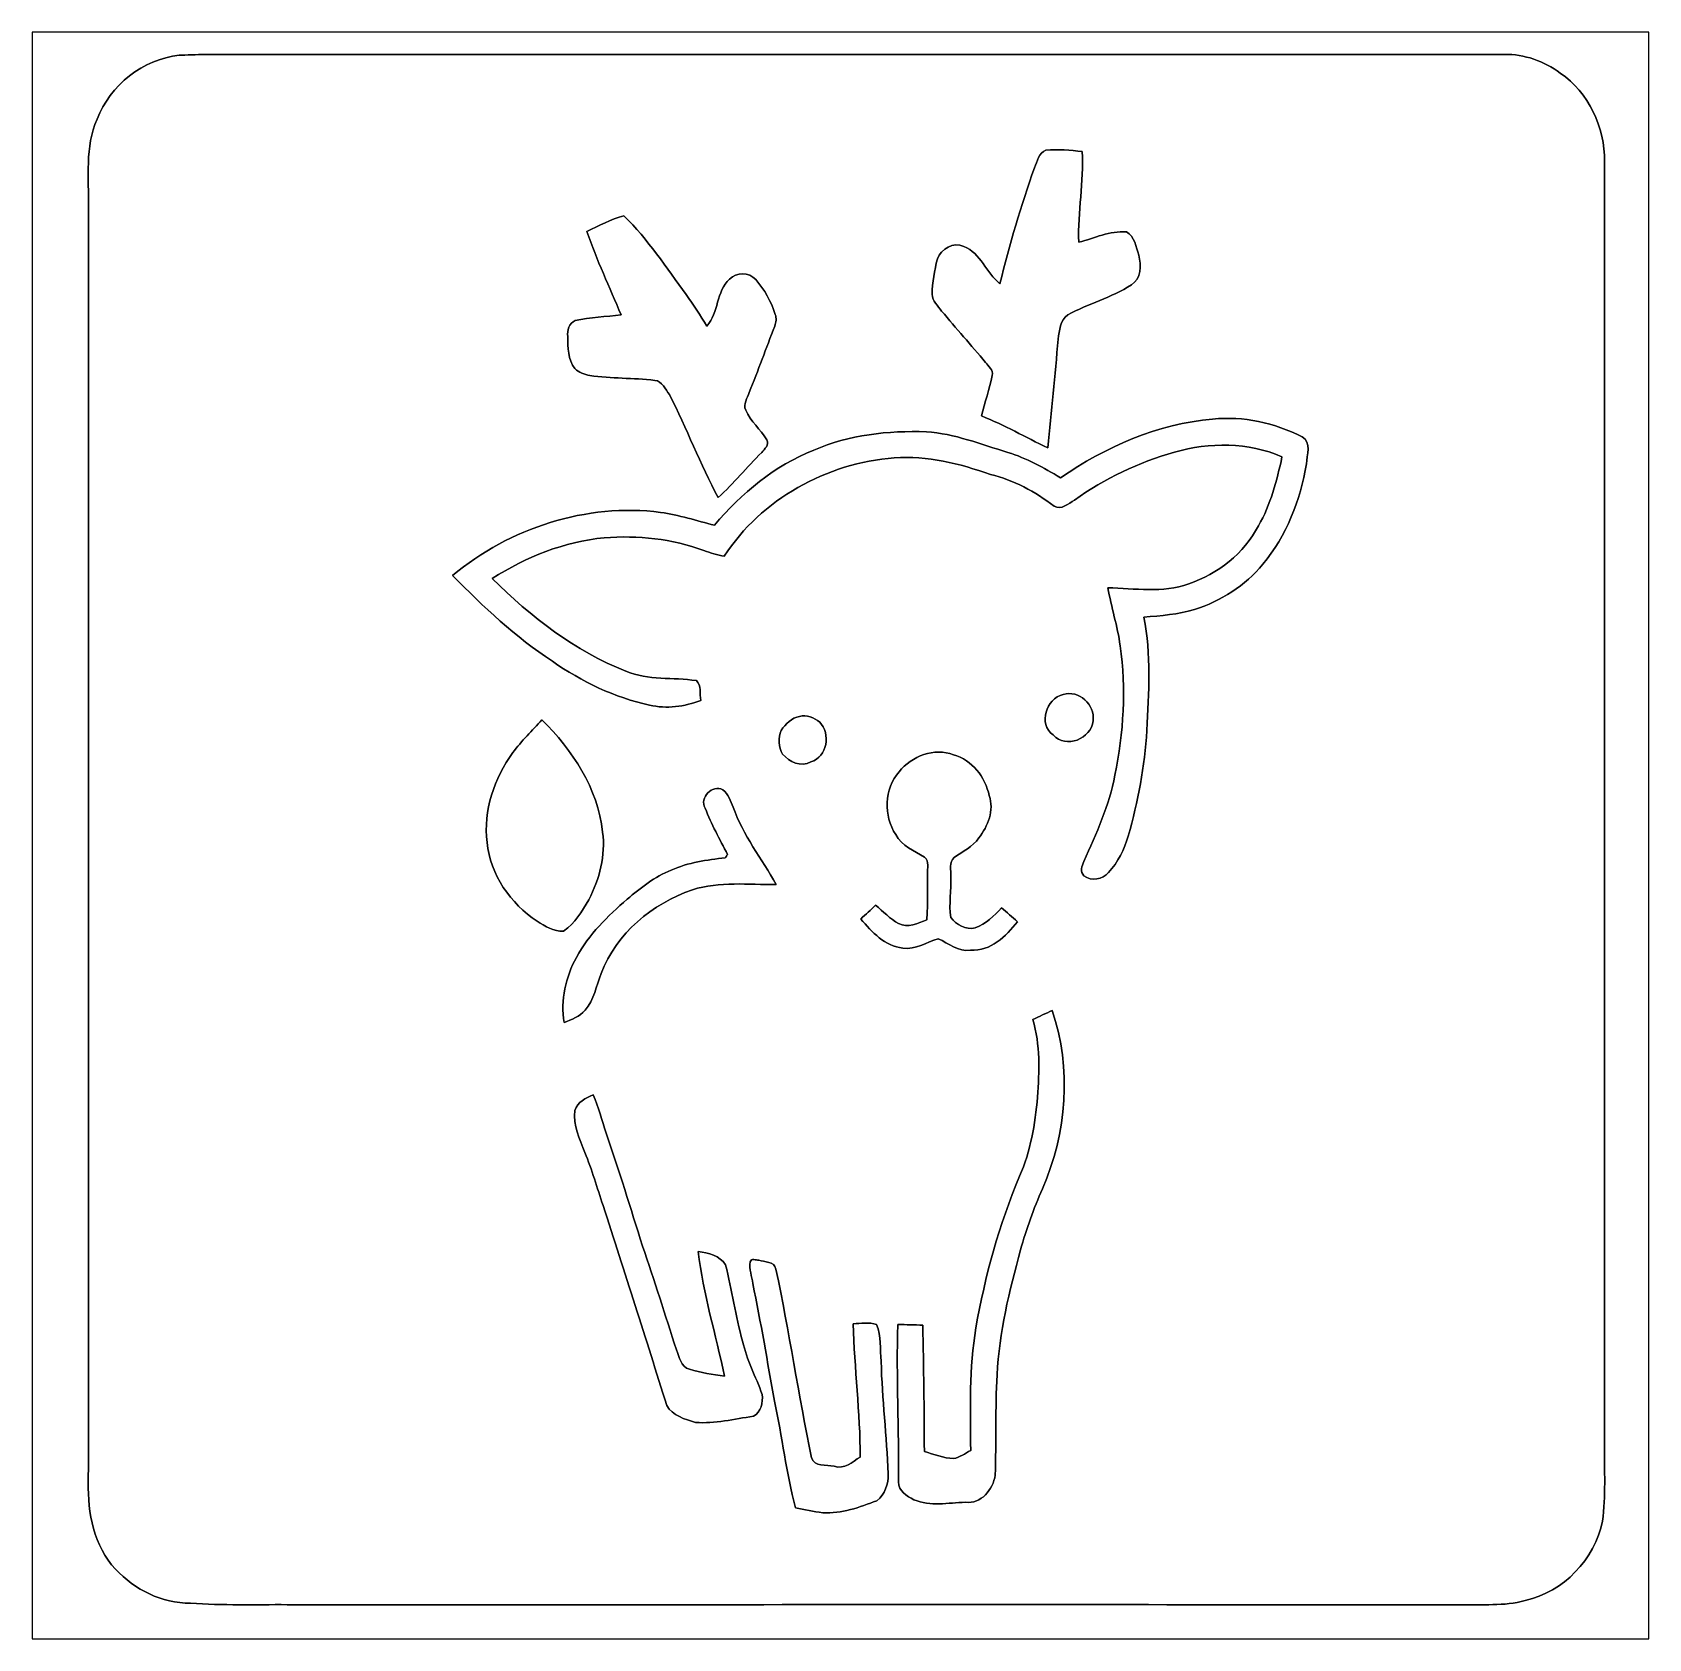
# Model space of a CAD drawing. Header units: centimetres. Extents: x -16.8 to 16.8, y -16.7 to 16.7.
import ezdxf

# ---------------------------------------------------------------- set-up
doc = ezdxf.new("R2010")
doc.units = ezdxf.units.CM
doc.header["$MEASUREMENT"] = 0
doc.layers.add('Layer 1', color=7, linetype='Continuous')

msp = doc.modelspace()

# ---------------------------------------------------------------- linework, layer by layer
at = {"layer": 'Layer 1', "color": 7}
for points, knots in [([(-16.77458, 16.66875), (-16.77458, 16.66875), (16.77458, 16.66875), (16.77458, 16.66875), (16.77458, 16.66875), (16.77458, 16.66875), (16.77458, -16.66875), (16.77458, -16.66875), (16.77458, -16.66875), (16.77458, -16.66875), (-16.77458, -16.66875), (-16.77458, -16.66875), (-16.77458, -16.66875), (-16.77458, -16.66875), (-16.77458, 16.66875), (-16.77458, 16.66875), (-16.77458, 16.66875), (-16.77458, 16.66875), (-16.77458, 16.66875), (-16.77458, 16.66875)], [0, 0, 0, 0, 0.16666667, 0.16666667, 0.16666667, 0.16666667, 0.33333333, 0.33333333, 0.33333333, 0.33333333, 0.5, 0.5, 0.5, 0.5, 0.66666667, 0.66666667, 0.66666667, 0.66666667, 1, 1, 1, 1]), ([(-13.72553, 16.19215), (-14.48047, 16.11277), (-15.15921, 15.57126), (-15.43191, 14.8657), (-15.43191, 14.8657), (-15.68838, 14.29032), (-15.59595, 13.64509), (-15.61148, 13.03514), (-15.61148, 13.03514), (-15.61006, 4.21569), (-15.60901, -4.6041), (-15.61218, -13.42355), (-15.61218, -13.42355), (-15.6277, -14.0589), (-15.49682, -14.74576), (-15.04844, -15.22518), (-15.04844, -15.22518), (-14.65368, -15.6531), (-14.08254, -15.93744), (-13.4941, -15.9325), (-13.4941, -15.9325), (-12.82488, -15.98083), (-12.15319, -15.95896), (-11.48292, -15.96355), (-11.48292, -15.96355), (-3.36903, -15.96461), (4.74486, -15.96002), (12.85875, -15.96566), (12.85875, -15.96566), (13.3096, -15.95473), (13.77421, -15.99953), (14.21412, -15.87571), (14.21412, -15.87571), (15.00681, -15.70073), (15.6531, -15.02269), (15.81432, -14.23), (15.81432, -14.23), (15.89017, -13.70612), (15.8496, -13.17413), (15.85807, -12.64708), (15.85807, -12.64708), (15.85736, -3.76837), (15.8556, 5.10999), (15.85912, 13.9887), (15.85912, 13.9887), (15.86406, 14.69319), (15.53281, 15.42203), (14.93908, 15.82173), (14.93908, 15.82173), (14.60817, 16.07326), (14.19296, 16.21649), (13.77703, 16.21049), (13.77703, 16.21049), (4.78049, 16.21084), (-4.21569, 16.20837), (-13.21188, 16.2119), (-13.21188, 16.2119), (-13.34029, 16.20696), (-13.59711, 16.19709), (-13.72553, 16.19215)], [0, 0, 0, 0, 0.0625, 0.0625, 0.0625, 0.0625, 0.125, 0.125, 0.125, 0.125, 0.1875, 0.1875, 0.1875, 0.1875, 0.25, 0.25, 0.25, 0.25, 0.3125, 0.3125, 0.3125, 0.3125, 0.375, 0.375, 0.375, 0.375, 0.4375, 0.4375, 0.4375, 0.4375, 0.5, 0.5, 0.5, 0.5, 0.5625, 0.5625, 0.5625, 0.5625, 0.625, 0.625, 0.625, 0.625, 0.6875, 0.6875, 0.6875, 0.6875, 0.75, 0.75, 0.75, 0.75, 0.8125, 0.8125, 0.8125, 0.8125, 0.875, 0.875, 0.875, 0.875, 1, 1, 1, 1]), ([(4.26402, 14.22224), (4.51485, 14.24764), (4.7685, 14.22612), (5.01826, 14.19331), (5.01826, 14.19331), (5.05389, 13.56501), (4.91984, 12.9413), (4.94594, 12.31336), (4.94594, 12.31336), (5.27262, 12.39414), (5.58729, 12.55395), (5.93302, 12.5282), (5.93302, 12.5282), (6.10552, 12.43471), (6.13657, 12.21281), (6.19266, 12.0456), (6.19266, 12.0456), (6.23817, 11.83499), (6.24699, 11.55241), (6.03673, 11.42682), (6.03673, 11.42682), (5.62822, 11.15766), (5.14174, 11.04089), (4.71664, 10.80276), (4.71664, 10.80276), (4.55542, 10.69481), (4.54237, 10.47609), (4.51873, 10.30323), (4.51873, 10.30323), (4.45276, 9.55075), (4.37621, 8.79969), (4.30036, 8.04827), (4.30036, 8.04827), (3.84104, 8.26417), (3.40007, 8.51923), (2.92735, 8.70761), (2.92735, 8.70761), (2.99297, 8.99054), (3.09457, 9.26359), (3.1496, 9.54899), (3.1496, 9.54899), (3.18064, 9.66152), (3.06493, 9.73667), (3.01272, 9.81992), (3.01272, 9.81992), (2.70827, 10.17482), (2.4003, 10.52618), (2.09973, 10.8839), (2.09973, 10.8839), (2.02142, 10.98868), (1.91064, 11.09274), (1.90006, 11.23139), (1.90006, 11.23139), (1.90394, 11.48045), (1.95016, 11.72704), (2.01083, 11.96799), (2.01083, 11.96799), (2.0895, 12.16977), (2.34562, 12.33382), (2.5594, 12.22692), (2.5594, 12.22692), (2.91218, 12.08264), (3.02331, 11.67694), (3.308, 11.45117), (3.308, 11.45117), (3.50379, 12.26573), (3.75144, 13.06795), (4.02449, 13.85993), (4.02449, 13.85993), (4.09116, 13.98341), (4.10916, 14.17673), (4.26402, 14.22224)], [0, 0, 0, 0, 0.05263158, 0.05263158, 0.05263158, 0.05263158, 0.10526316, 0.10526316, 0.10526316, 0.10526316, 0.15789474, 0.15789474, 0.15789474, 0.15789474, 0.21052632, 0.21052632, 0.21052632, 0.21052632, 0.26315789, 0.26315789, 0.26315789, 0.26315789, 0.31578947, 0.31578947, 0.31578947, 0.31578947, 0.36842105, 0.36842105, 0.36842105, 0.36842105, 0.42105263, 0.42105263, 0.42105263, 0.42105263, 0.47368421, 0.47368421, 0.47368421, 0.47368421, 0.52631579, 0.52631579, 0.52631579, 0.52631579, 0.57894737, 0.57894737, 0.57894737, 0.57894737, 0.63157895, 0.63157895, 0.63157895, 0.63157895, 0.68421053, 0.68421053, 0.68421053, 0.68421053, 0.73684211, 0.73684211, 0.73684211, 0.73684211, 0.78947368, 0.78947368, 0.78947368, 0.78947368, 0.84210526, 0.84210526, 0.84210526, 0.84210526, 0.89473684, 0.89473684, 0.89473684, 0.89473684, 1, 1, 1, 1]), ([(-5.26486, 12.5349), (-5.01403, 12.6552), (-4.76638, 12.78784), (-4.49545, 12.85875), (-4.49545, 12.85875), (-3.9945, 12.37297), (-3.61633, 11.78348), (-3.20463, 11.22504), (-3.20463, 11.22504), (-3.04976, 11.01549), (-2.90936, 10.79571), (-2.77283, 10.57381), (-2.77283, 10.57381), (-2.52448, 10.85497), (-2.58163, 11.28571), (-2.30576, 11.54818), (-2.30576, 11.54818), (-2.15618, 11.69035), (-1.90041, 11.69388), (-1.76001, 11.54007), (-1.76001, 11.54007), (-1.57762, 11.32946), (-1.43722, 11.08146), (-1.35326, 10.81581), (-1.35326, 10.81581), (-1.32539, 10.73644), (-1.3335, 10.65001), (-1.36454, 10.57275), (-1.36454, 10.57275), (-1.54234, 10.11379), (-1.70744, 9.65024), (-1.89759, 9.19621), (-1.89759, 9.19621), (-1.93075, 9.07874), (-2.026, 8.95209), (-1.96744, 8.82756), (-1.96744, 8.82756), (-1.86302, 8.59543), (-1.66194, 8.42786), (-1.53035, 8.21372), (-1.53035, 8.21372), (-1.4732, 8.09696), (-1.57445, 8.02569), (-1.63548, 7.95055), (-1.63548, 7.95055), (-1.93781, 7.63976), (-2.22285, 7.31202), (-2.53577, 7.01181), (-2.53577, 7.01181), (-2.91606, 7.70467), (-3.18946, 8.45009), (-3.55247, 9.15141), (-3.55247, 9.15141), (-3.63643, 9.26147), (-3.69888, 9.43151), (-3.85586, 9.44527), (-3.85586, 9.44527), (-4.30283, 9.50136), (-4.75686, 9.47879), (-5.20277, 9.54652), (-5.20277, 9.54652), (-5.31566, 9.56663), (-5.43243, 9.60684), (-5.51498, 9.68975), (-5.51498, 9.68975), (-5.6575, 9.87672), (-5.66067, 10.13001), (-5.66244, 10.35332), (-5.66244, 10.35332), (-5.67902, 10.47785), (-5.63245, 10.63696), (-5.50545, 10.68634), (-5.50545, 10.68634), (-5.19289, 10.76219), (-4.86974, 10.76537), (-4.55154, 10.80382), (-4.55154, 10.80382), (-4.79601, 11.37779), (-5.05848, 11.94611), (-5.26486, 12.5349)], [0, 0, 0, 0, 0.04761905, 0.04761905, 0.04761905, 0.04761905, 0.0952381, 0.0952381, 0.0952381, 0.0952381, 0.14285714, 0.14285714, 0.14285714, 0.14285714, 0.19047619, 0.19047619, 0.19047619, 0.19047619, 0.23809524, 0.23809524, 0.23809524, 0.23809524, 0.28571429, 0.28571429, 0.28571429, 0.28571429, 0.33333333, 0.33333333, 0.33333333, 0.33333333, 0.38095238, 0.38095238, 0.38095238, 0.38095238, 0.42857143, 0.42857143, 0.42857143, 0.42857143, 0.47619048, 0.47619048, 0.47619048, 0.47619048, 0.52380952, 0.52380952, 0.52380952, 0.52380952, 0.57142857, 0.57142857, 0.57142857, 0.57142857, 0.61904762, 0.61904762, 0.61904762, 0.61904762, 0.66666667, 0.66666667, 0.66666667, 0.66666667, 0.71428571, 0.71428571, 0.71428571, 0.71428571, 0.76190476, 0.76190476, 0.76190476, 0.76190476, 0.80952381, 0.80952381, 0.80952381, 0.80952381, 0.85714286, 0.85714286, 0.85714286, 0.85714286, 0.9047619, 0.9047619, 0.9047619, 0.9047619, 1, 1, 1, 1]), ([(7.72407, 8.64164), (8.36119, 8.70973), (9.01171, 8.56121), (9.57968, 8.27405), (9.57968, 8.27405), (9.78852, 8.16434), (9.67528, 7.89234), (9.67422, 7.71313), (9.67422, 7.71313), (9.54123, 6.96207), (9.26077, 6.21736), (8.76406, 5.62927), (8.76406, 5.62927), (8.39858, 5.18442), (7.8927, 4.86516), (7.34801, 4.68701), (7.34801, 4.68701), (7.00581, 4.5907), (6.65127, 4.55789), (6.29849, 4.5339), (6.29849, 4.5339), (6.45442, 3.75849), (6.39798, 2.96474), (6.35706, 2.18087), (6.35706, 2.18087), (6.31931, 1.43722), (6.17255, 0.70344), (5.97323, -0.0127), (5.97323, -0.0127), (5.88751, -0.28646), (5.75874, -0.55457), (5.56507, -0.76835), (5.56507, -0.76835), (5.44512, -0.91193), (5.20171, -0.95956), (5.05389, -0.83679), (5.05389, -0.83679), (4.96499, -0.756), (5.01332, -0.63147), (5.05178, -0.53869), (5.05178, -0.53869), (5.30825, 0.04163), (5.58024, 0.62442), (5.69736, 1.25201), (5.69736, 1.25201), (5.87587, 2.13254), (5.93302, 3.04377), (5.80531, 3.93524), (5.80531, 3.93524), (5.75098, 4.34411), (5.61904, 4.7371), (5.54884, 5.14315), (5.54884, 5.14315), (6.10835, 5.12798), (6.6862, 5.02673), (7.22665, 5.22534), (7.22665, 5.22534), (7.83731, 5.42361), (8.37212, 5.85682), (8.67516, 6.42514), (8.67516, 6.42514), (8.92598, 6.86717), (9.05933, 7.36282), (9.1634, 7.85707), (9.1634, 7.85707), (8.46279, 8.16927), (7.65951, 8.15728), (6.93032, 7.95726), (6.93032, 7.95726), (6.1909, 7.73889), (5.48217, 7.41151), (4.85422, 6.96172), (4.85422, 6.96172), (4.73675, 6.89257), (4.58329, 6.74441), (4.43653, 6.83719), (4.43653, 6.83719), (4.0386, 7.13105), (3.59974, 7.38152), (3.11291, 7.49124), (3.11291, 7.49124), (2.47333, 7.71948), (1.80234, 7.88846), (1.11725, 7.83802), (1.11725, 7.83802), (-0.28293, 7.73077), (-1.64641, 6.98641), (-2.41159, 5.79543), (-2.41159, 5.79543), (-2.55693, 5.82083), (-2.69769, 5.86352), (-2.83563, 5.91503), (-2.83563, 5.91503), (-3.4925, 6.16056), (-4.20582, 6.23288), (-4.90255, 6.1782), (-4.90255, 6.1782), (-5.7344, 6.10094), (-6.52709, 5.77744), (-7.22912, 5.33471), (-7.22912, 5.33471), (-6.43008, 4.53637), (-5.51109, 3.82764), (-4.45382, 3.40924), (-4.45382, 3.40924), (-3.99098, 3.21381), (-3.47698, 3.28718), (-2.99085, 3.21451), (-2.99085, 3.21451), (-2.88537, 3.11326), (-2.927, 2.93899), (-2.89878, 2.80353), (-2.89878, 2.80353), (-3.23638, 2.67582), (-3.60927, 2.6222), (-3.96416, 2.70651), (-3.96416, 2.70651), (-4.69053, 2.86209), (-5.37245, 3.19264), (-5.97958, 3.61633), (-5.97958, 3.61633), (-6.7437, 4.11868), (-7.41398, 4.74698), (-8.05251, 5.39785), (-8.05251, 5.39785), (-6.86223, 6.38069), (-5.27544, 6.90386), (-3.73309, 6.70631), (-3.73309, 6.70631), (-3.3528, 6.65374), (-2.98838, 6.53168), (-2.61655, 6.43996), (-2.61655, 6.43996), (-2.06022, 7.10671), (-1.3649, 7.67433), (-0.55351, 7.99782), (-0.55351, 7.99782), (0.17815, 8.31779), (0.99095, 8.40422), (1.78223, 8.37741), (1.78223, 8.37741), (2.36926, 8.3439), (2.91536, 8.11248), (3.47416, 7.95161), (3.47416, 7.95161), (3.86221, 7.83237), (4.21711, 7.63129), (4.5653, 7.42597), (4.5653, 7.42597), (5.50721, 8.05956), (6.58107, 8.54745), (7.72407, 8.64164)], [0, 0, 0, 0, 0.02564103, 0.02564103, 0.02564103, 0.02564103, 0.05128205, 0.05128205, 0.05128205, 0.05128205, 0.07692308, 0.07692308, 0.07692308, 0.07692308, 0.1025641, 0.1025641, 0.1025641, 0.1025641, 0.12820513, 0.12820513, 0.12820513, 0.12820513, 0.15384615, 0.15384615, 0.15384615, 0.15384615, 0.17948718, 0.17948718, 0.17948718, 0.17948718, 0.20512821, 0.20512821, 0.20512821, 0.20512821, 0.23076923, 0.23076923, 0.23076923, 0.23076923, 0.25641026, 0.25641026, 0.25641026, 0.25641026, 0.28205128, 0.28205128, 0.28205128, 0.28205128, 0.30769231, 0.30769231, 0.30769231, 0.30769231, 0.33333333, 0.33333333, 0.33333333, 0.33333333, 0.35897436, 0.35897436, 0.35897436, 0.35897436, 0.38461538, 0.38461538, 0.38461538, 0.38461538, 0.41025641, 0.41025641, 0.41025641, 0.41025641, 0.43589744, 0.43589744, 0.43589744, 0.43589744, 0.46153846, 0.46153846, 0.46153846, 0.46153846, 0.48717949, 0.48717949, 0.48717949, 0.48717949, 0.51282051, 0.51282051, 0.51282051, 0.51282051, 0.53846154, 0.53846154, 0.53846154, 0.53846154, 0.56410256, 0.56410256, 0.56410256, 0.56410256, 0.58974359, 0.58974359, 0.58974359, 0.58974359, 0.61538462, 0.61538462, 0.61538462, 0.61538462, 0.64102564, 0.64102564, 0.64102564, 0.64102564, 0.66666667, 0.66666667, 0.66666667, 0.66666667, 0.69230769, 0.69230769, 0.69230769, 0.69230769, 0.71794872, 0.71794872, 0.71794872, 0.71794872, 0.74358974, 0.74358974, 0.74358974, 0.74358974, 0.76923077, 0.76923077, 0.76923077, 0.76923077, 0.79487179, 0.79487179, 0.79487179, 0.79487179, 0.82051282, 0.82051282, 0.82051282, 0.82051282, 0.84615385, 0.84615385, 0.84615385, 0.84615385, 0.87179487, 0.87179487, 0.87179487, 0.87179487, 0.8974359, 0.8974359, 0.8974359, 0.8974359, 0.92307692, 0.92307692, 0.92307692, 0.92307692, 0.94871795, 0.94871795, 0.94871795, 0.94871795, 1, 1, 1, 1]), ([(4.61962, 2.92841), (4.94383, 3.02648), (5.29237, 2.71357), (5.24122, 2.3809), (5.24122, 2.3809), (5.21229, 2.00695), (4.67148, 1.78858), (4.41572, 2.08703), (4.41572, 2.08703), (4.09363, 2.31528), (4.27143, 2.83633), (4.61962, 2.92841)], [0, 0, 0, 0, 0.25, 0.25, 0.25, 0.25, 0.5, 0.5, 0.5, 0.5, 1, 1, 1, 1]), ([(-6.79944, 1.71979), (-6.62058, 1.96568), (-6.39798, 2.17452), (-6.19831, 2.40312), (-6.19831, 2.40312), (-5.56824, 1.77165), (-5.02955, 0.98178), (-4.93959, 0.07232), (-4.93959, 0.07232), (-4.86974, -0.41381), (-5.00063, -0.90558), (-5.22676, -1.33421), (-5.22676, -1.33421), (-5.37351, -1.5688), (-5.50898, -1.82739), (-5.74781, -1.98226), (-5.74781, -1.98226), (-5.95313, -2.00096), (-6.13198, -1.88348), (-6.29461, -1.77729), (-6.29461, -1.77729), (-6.85341, -1.41464), (-7.26687, -0.81386), (-7.33707, -0.14323), (-7.33707, -0.14323), (-7.41504, 0.51753), (-7.18749, 1.18921), (-6.79944, 1.71979)], [0, 0, 0, 0, 0.125, 0.125, 0.125, 0.125, 0.25, 0.25, 0.25, 0.25, 0.375, 0.375, 0.375, 0.375, 0.5, 0.5, 0.5, 0.5, 0.625, 0.625, 0.625, 0.625, 0.75, 0.75, 0.75, 0.75, 1, 1, 1, 1]), ([(-0.84914, 2.47015), (-0.6985, 2.51989), (-0.5521, 2.43593), (-0.43215, 2.35479), (-0.43215, 2.35479), (-0.19897, 2.11455), (-0.27199, 1.63089), (-0.61313, 1.52894), (-0.61313, 1.52894), (-0.82338, 1.41429), (-1.06186, 1.52329), (-1.20156, 1.68945), (-1.20156, 1.68945), (-1.27953, 1.83656), (-1.30493, 2.02883), (-1.22943, 2.18158), (-1.22943, 2.18158), (-1.14194, 2.31493), (-1.01388, 2.4444), (-0.84914, 2.47015)], [0, 0, 0, 0, 0.16666667, 0.16666667, 0.16666667, 0.16666667, 0.33333333, 0.33333333, 0.33333333, 0.33333333, 0.5, 0.5, 0.5, 0.5, 0.66666667, 0.66666667, 0.66666667, 0.66666667, 1, 1, 1, 1]), ([(1.21603, 1.32397), (1.47638, 1.64853), (1.9431, 1.82845), (2.34527, 1.67393), (2.34527, 1.67393), (2.73226, 1.56739), (3.00814, 1.2132), (3.08575, 0.82938), (3.08575, 0.82938), (3.19687, 0.51999), (3.05717, 0.19614), (2.87232, -0.05115), (2.87232, -0.05115), (2.74496, -0.23671), (2.534, -0.32703), (2.36008, -0.45932), (2.36008, -0.45932), (2.2419, -0.55139), (2.29976, -0.72672), (2.28741, -0.8509), (2.28741, -0.8509), (2.30223, -1.13383), (2.24472, -1.41993), (2.28882, -1.70074), (2.28882, -1.70074), (2.40524, -1.84926), (2.60174, -1.96885), (2.79823, -1.91664), (2.79823, -1.91664), (3.02048, -1.83727), (3.18699, -1.66617), (3.34398, -1.49825), (3.34398, -1.49825), (3.45369, -1.59526), (3.5627, -1.69298), (3.67383, -1.78929), (3.67383, -1.78929), (3.43253, -2.09268), (3.12103, -2.4063), (2.69769, -2.37984), (2.69769, -2.37984), (2.44016, -2.42464), (2.24649, -2.23203), (2.02812, -2.14489), (2.02812, -2.14489), (1.7847, -2.21051), (1.55998, -2.3816), (1.29399, -2.33504), (1.29399, -2.33504), (0.92181, -2.30258), (0.65476, -1.99813), (0.42157, -1.73426), (0.42157, -1.73426), (0.52388, -1.6383), (0.62653, -1.54305), (0.72919, -1.44745), (0.72919, -1.44745), (0.88618, -1.57551), (1.02552, -1.73179), (1.20544, -1.82951), (1.20544, -1.82951), (1.39735, -1.92581), (1.60937, -1.82174), (1.79035, -1.74837), (1.79035, -1.74837), (1.81539, -1.37089), (1.80128, -0.99307), (1.8101, -0.6156), (1.8101, -0.6156), (1.81046, -0.55527), (1.80093, -0.48472), (1.74484, -0.45014), (1.74484, -0.45014), (1.53282, -0.31256), (1.27141, -0.21943), (1.14759, 0.01799), (1.14759, 0.01799), (0.88794, 0.40746), (0.9084, 0.96696), (1.21603, 1.32397)], [0, 0, 0, 0, 0.04761905, 0.04761905, 0.04761905, 0.04761905, 0.0952381, 0.0952381, 0.0952381, 0.0952381, 0.14285714, 0.14285714, 0.14285714, 0.14285714, 0.19047619, 0.19047619, 0.19047619, 0.19047619, 0.23809524, 0.23809524, 0.23809524, 0.23809524, 0.28571429, 0.28571429, 0.28571429, 0.28571429, 0.33333333, 0.33333333, 0.33333333, 0.33333333, 0.38095238, 0.38095238, 0.38095238, 0.38095238, 0.42857143, 0.42857143, 0.42857143, 0.42857143, 0.47619048, 0.47619048, 0.47619048, 0.47619048, 0.52380952, 0.52380952, 0.52380952, 0.52380952, 0.57142857, 0.57142857, 0.57142857, 0.57142857, 0.61904762, 0.61904762, 0.61904762, 0.61904762, 0.66666667, 0.66666667, 0.66666667, 0.66666667, 0.71428571, 0.71428571, 0.71428571, 0.71428571, 0.76190476, 0.76190476, 0.76190476, 0.76190476, 0.80952381, 0.80952381, 0.80952381, 0.80952381, 0.85714286, 0.85714286, 0.85714286, 0.85714286, 0.9047619, 0.9047619, 0.9047619, 0.9047619, 1, 1, 1, 1]), ([(-2.80705, 0.56868), (-2.93793, 0.78564), (-2.65571, 1.06998), (-2.43946, 0.94791), (-2.43946, 0.94791), (-2.32339, 0.8636), (-2.28247, 0.71649), (-2.22709, 0.59055), (-2.22709, 0.59055), (-2.0193, 0.00917), (-1.64042, -0.48683), (-1.33244, -1.01565), (-1.33244, -1.01565), (-1.91417, -1.02517), (-2.50825, -0.94615), (-3.07411, -1.12677), (-3.07411, -1.12677), (-3.90631, -1.41217), (-4.65526, -2.02671), (-4.9657, -2.86703), (-4.9657, -2.86703), (-5.07224, -3.11961), (-5.11104, -3.41348), (-5.3019, -3.62338), (-5.3019, -3.62338), (-5.41232, -3.75885), (-5.58236, -3.81917), (-5.73828, -3.88373), (-5.73828, -3.88373), (-5.80849, -3.41736), (-5.71006, -2.93829), (-5.48005, -2.52906), (-5.48005, -2.52906), (-5.2264, -2.05176), (-4.83023, -1.67393), (-4.42736, -1.32292), (-4.42736, -1.32292), (-4.14796, -1.08726), (-3.85621, -0.85337), (-3.51296, -0.7179), (-3.51296, -0.7179), (-3.15913, -0.56198), (-2.77213, -0.50553), (-2.39078, -0.4639), (-2.39078, -0.4639), (-2.37984, -0.44662), (-2.35832, -0.41204), (-2.34774, -0.39476), (-2.34774, -0.39476), (-2.49767, -0.07267), (-2.69311, 0.23107), (-2.80705, 0.56868)], [0, 0, 0, 0, 0.07142857, 0.07142857, 0.07142857, 0.07142857, 0.14285714, 0.14285714, 0.14285714, 0.14285714, 0.21428571, 0.21428571, 0.21428571, 0.21428571, 0.28571429, 0.28571429, 0.28571429, 0.28571429, 0.35714286, 0.35714286, 0.35714286, 0.35714286, 0.42857143, 0.42857143, 0.42857143, 0.42857143, 0.5, 0.5, 0.5, 0.5, 0.57142857, 0.57142857, 0.57142857, 0.57142857, 0.64285714, 0.64285714, 0.64285714, 0.64285714, 0.71428571, 0.71428571, 0.71428571, 0.71428571, 0.78571429, 0.78571429, 0.78571429, 0.78571429, 0.85714286, 0.85714286, 0.85714286, 0.85714286, 1, 1, 1, 1]), ([(3.99344, -3.82023), (4.12609, -3.75567), (4.25979, -3.69288), (4.39491, -3.63326), (4.39491, -3.63326), (4.80624, -4.83094), (4.69582, -6.17784), (4.19135, -7.33107), (4.19135, -7.33107), (4.01073, -7.74382), (3.85727, -8.16786), (3.73627, -8.60178), (3.73627, -8.60178), (3.50485, -9.45056), (3.29142, -10.31311), (3.25085, -11.19576), (3.25085, -11.19576), (3.21028, -11.88896), (3.23638, -12.58429), (3.21098, -13.2782), (3.21098, -13.2782), (3.16759, -13.57454), (2.91888, -13.87651), (2.59115, -13.83736), (2.59115, -13.83736), (2.23555, -13.849), (1.86514, -13.92873), (1.52435, -13.7855), (1.52435, -13.7855), (1.3776, -13.71106), (1.2005, -13.60523), (1.20474, -13.41684), (1.20474, -13.41684), (1.21461, -12.32782), (1.15605, -11.23879), (1.18992, -10.14977), (1.18992, -10.14977), (1.36208, -10.15189), (1.53564, -10.15506), (1.7085, -10.16388), (1.7085, -10.16388), (1.72614, -11.03771), (1.73673, -11.91189), (1.74061, -12.78608), (1.74061, -12.78608), (1.93957, -12.84323), (2.13678, -12.92154), (2.34632, -12.93213), (2.34632, -12.93213), (2.47721, -12.90884), (2.58692, -12.82277), (2.70263, -12.76138), (2.70263, -12.76138), (2.69593, -11.91295), (2.66771, -11.05782), (2.81058, -10.2175), (2.81058, -10.2175), (2.99755, -9.13977), (3.2953, -8.07896), (3.71757, -7.06931), (3.71757, -7.06931), (3.94335, -6.55214), (4.04107, -5.98911), (4.09081, -5.43031), (4.09081, -5.43031), (4.12856, -4.89268), (4.14726, -4.34234), (3.99344, -3.82023)], [0, 0, 0, 0, 0.05555556, 0.05555556, 0.05555556, 0.05555556, 0.11111111, 0.11111111, 0.11111111, 0.11111111, 0.16666667, 0.16666667, 0.16666667, 0.16666667, 0.22222222, 0.22222222, 0.22222222, 0.22222222, 0.27777778, 0.27777778, 0.27777778, 0.27777778, 0.33333333, 0.33333333, 0.33333333, 0.33333333, 0.38888889, 0.38888889, 0.38888889, 0.38888889, 0.44444444, 0.44444444, 0.44444444, 0.44444444, 0.5, 0.5, 0.5, 0.5, 0.55555556, 0.55555556, 0.55555556, 0.55555556, 0.61111111, 0.61111111, 0.61111111, 0.61111111, 0.66666667, 0.66666667, 0.66666667, 0.66666667, 0.72222222, 0.72222222, 0.72222222, 0.72222222, 0.77777778, 0.77777778, 0.77777778, 0.77777778, 0.83333333, 0.83333333, 0.83333333, 0.83333333, 0.88888889, 0.88888889, 0.88888889, 0.88888889, 1, 1, 1, 1]), ([(-5.51321, -5.70477), (-5.45853, -5.53544), (-5.29026, -5.44371), (-5.13468, -5.38409), (-5.13468, -5.38409), (-5.01685, -5.63739), (-4.95335, -5.91079), (-4.86481, -6.17502), (-4.86481, -6.17502), (-4.59599, -6.95078), (-4.35857, -7.73712), (-4.10951, -8.51958), (-4.10951, -8.51958), (-3.86151, -9.2329), (-3.64031, -9.95539), (-3.40713, -10.67364), (-3.40713, -10.67364), (-3.34574, -10.81546), (-3.31717, -11.03418), (-3.13655, -11.07511), (-3.13655, -11.07511), (-2.89913, -11.14496), (-2.65359, -11.19152), (-2.40736, -11.21833), (-2.40736, -11.21833), (-2.58833, -10.35756), (-2.85115, -9.51265), (-2.95099, -8.63565), (-2.95099, -8.63565), (-2.74602, -8.65717), (-2.50261, -8.72314), (-2.38584, -8.90764), (-2.38584, -8.90764), (-2.25425, -9.43363), (-2.17699, -9.97268), (-2.03235, -10.4962), (-2.03235, -10.4962), (-1.94769, -10.88143), (-1.75754, -11.23103), (-1.62489, -11.59969), (-1.62489, -11.59969), (-1.60373, -11.7602), (-1.65065, -11.97187), (-1.80763, -12.05018), (-1.80763, -12.05018), (-2.20521, -12.11474), (-2.60703, -12.20611), (-3.01202, -12.18283), (-3.01202, -12.18283), (-3.22474, -12.11651), (-3.48933, -12.0396), (-3.60433, -11.83005), (-3.60433, -11.83005), (-4.03966, -10.44399), (-4.48839, -9.06216), (-4.9276, -7.6775), (-4.9276, -7.6775), (-5.05425, -7.31061), (-5.15726, -6.93561), (-5.30684, -6.57754), (-5.30684, -6.57754), (-5.41831, -6.29885), (-5.55696, -6.01592), (-5.51321, -5.70477)], [0, 0, 0, 0, 0.05882353, 0.05882353, 0.05882353, 0.05882353, 0.11764706, 0.11764706, 0.11764706, 0.11764706, 0.17647059, 0.17647059, 0.17647059, 0.17647059, 0.23529412, 0.23529412, 0.23529412, 0.23529412, 0.29411765, 0.29411765, 0.29411765, 0.29411765, 0.35294118, 0.35294118, 0.35294118, 0.35294118, 0.41176471, 0.41176471, 0.41176471, 0.41176471, 0.47058824, 0.47058824, 0.47058824, 0.47058824, 0.52941176, 0.52941176, 0.52941176, 0.52941176, 0.58823529, 0.58823529, 0.58823529, 0.58823529, 0.64705882, 0.64705882, 0.64705882, 0.64705882, 0.70588235, 0.70588235, 0.70588235, 0.70588235, 0.76470588, 0.76470588, 0.76470588, 0.76470588, 0.82352941, 0.82352941, 0.82352941, 0.82352941, 0.88235294, 0.88235294, 0.88235294, 0.88235294, 1, 1, 1, 1]), ([(-1.8736, -8.85014), (-1.8542, -8.76723), (-1.75472, -8.81345), (-1.69545, -8.81451), (-1.69545, -8.81451), (-1.57868, -8.85049), (-1.3716, -8.83744), (-1.34091, -8.99795), (-1.34091, -8.99795), (-1.06186, -10.29723), (-0.87383, -11.61556), (-0.59866, -12.91555), (-0.59866, -12.91555), (-0.54469, -13.10781), (-0.29104, -13.05736), (-0.13476, -13.08911), (-0.13476, -13.08911), (0.0829, -13.1632), (0.24553, -13.00304), (0.41134, -12.89861), (0.41134, -12.89861), (0.4064, -11.97539), (0.28998, -11.05782), (0.26176, -10.13566), (0.26176, -10.13566), (0.42298, -10.12402), (0.59231, -10.09721), (0.7493, -10.15012), (0.7493, -10.15012), (0.84843, -10.38754), (0.81562, -10.65953), (0.84384, -10.91248), (0.84384, -10.91248), (0.86325, -11.69353), (0.9585, -12.47034), (0.99025, -13.25104), (0.99025, -13.25104), (0.99695, -13.45812), (0.9204, -13.67508), (0.7553, -13.80596), (0.7553, -13.80596), (0.39546, -13.93825), (0.02293, -14.08254), (-0.36901, -14.05467), (-0.36901, -14.05467), (-0.56021, -14.03562), (-0.74789, -13.99187), (-0.93592, -13.95412), (-0.93592, -13.95412), (-1.12148, -13.22564), (-1.21638, -12.47846), (-1.36772, -11.74256), (-1.36772, -11.74256), (-1.51765, -10.92694), (-1.65206, -10.10849), (-1.82104, -9.2964), (-1.82104, -9.2964), (-1.83762, -9.14823), (-1.90112, -8.99971), (-1.8736, -8.85014)], [0, 0, 0, 0, 0.0625, 0.0625, 0.0625, 0.0625, 0.125, 0.125, 0.125, 0.125, 0.1875, 0.1875, 0.1875, 0.1875, 0.25, 0.25, 0.25, 0.25, 0.3125, 0.3125, 0.3125, 0.3125, 0.375, 0.375, 0.375, 0.375, 0.4375, 0.4375, 0.4375, 0.4375, 0.5, 0.5, 0.5, 0.5, 0.5625, 0.5625, 0.5625, 0.5625, 0.625, 0.625, 0.625, 0.625, 0.6875, 0.6875, 0.6875, 0.6875, 0.75, 0.75, 0.75, 0.75, 0.8125, 0.8125, 0.8125, 0.8125, 0.875, 0.875, 0.875, 0.875, 1, 1, 1, 1])]:
    msp.add_open_spline(points, degree=3, knots=knots, dxfattribs=at)
at = {"layer": 'Layer 1', "color": 8}
for points, knots in [([(-13.72553, 16.19215), (-13.59711, 16.19709), (-13.34029, 16.20696), (-13.21188, 16.2119), (-13.21188, 16.2119), (-4.21569, 16.20837), (4.78049, 16.21084), (13.77703, 16.21049), (13.77703, 16.21049), (14.19296, 16.21649), (14.60817, 16.07326), (14.93908, 15.82173), (14.93908, 15.82173), (15.53281, 15.42203), (15.86406, 14.69319), (15.85912, 13.9887), (15.85912, 13.9887), (15.8556, 5.10999), (15.85736, -3.76837), (15.85807, -12.64708), (15.85807, -12.64708), (15.8496, -13.17413), (15.89017, -13.70612), (15.81432, -14.23), (15.81432, -14.23), (15.6531, -15.02269), (15.00681, -15.70073), (14.21412, -15.87571), (14.21412, -15.87571), (13.77421, -15.99953), (13.3096, -15.95473), (12.85875, -15.96566), (12.85875, -15.96566), (4.74486, -15.96002), (-3.36903, -15.96461), (-11.48292, -15.96355), (-11.48292, -15.96355), (-12.15319, -15.95896), (-12.82488, -15.98083), (-13.4941, -15.9325), (-13.4941, -15.9325), (-14.08254, -15.93744), (-14.65368, -15.6531), (-15.04844, -15.22518), (-15.04844, -15.22518), (-15.49682, -14.74576), (-15.6277, -14.0589), (-15.61218, -13.42355), (-15.61218, -13.42355), (-15.60901, -4.6041), (-15.61006, 4.21569), (-15.61148, 13.03514), (-15.61148, 13.03514), (-15.59595, 13.64509), (-15.68838, 14.29032), (-15.43191, 14.8657), (-15.43191, 14.8657), (-15.15921, 15.57126), (-14.48047, 16.11277), (-13.72553, 16.19215), (-13.72553, 16.19215), (-13.72553, 16.19215), (-13.72553, 16.19215), (-13.72553, 16.19215)], [0, 0, 0, 0, 0.05882353, 0.05882353, 0.05882353, 0.05882353, 0.11764706, 0.11764706, 0.11764706, 0.11764706, 0.17647059, 0.17647059, 0.17647059, 0.17647059, 0.23529412, 0.23529412, 0.23529412, 0.23529412, 0.29411765, 0.29411765, 0.29411765, 0.29411765, 0.35294118, 0.35294118, 0.35294118, 0.35294118, 0.41176471, 0.41176471, 0.41176471, 0.41176471, 0.47058824, 0.47058824, 0.47058824, 0.47058824, 0.52941176, 0.52941176, 0.52941176, 0.52941176, 0.58823529, 0.58823529, 0.58823529, 0.58823529, 0.64705882, 0.64705882, 0.64705882, 0.64705882, 0.70588235, 0.70588235, 0.70588235, 0.70588235, 0.76470588, 0.76470588, 0.76470588, 0.76470588, 0.82352941, 0.82352941, 0.82352941, 0.82352941, 0.88235294, 0.88235294, 0.88235294, 0.88235294, 1, 1, 1, 1]), ([(4.26402, 14.22224), (4.10916, 14.17673), (4.09116, 13.98341), (4.02449, 13.85993), (4.02449, 13.85993), (3.75144, 13.06795), (3.50379, 12.26573), (3.308, 11.45117), (3.308, 11.45117), (3.02331, 11.67694), (2.91218, 12.08264), (2.5594, 12.22692), (2.5594, 12.22692), (2.34562, 12.33382), (2.0895, 12.16977), (2.01083, 11.96799), (2.01083, 11.96799), (1.95016, 11.72704), (1.90394, 11.48045), (1.90006, 11.23139), (1.90006, 11.23139), (1.91064, 11.09274), (2.02142, 10.98868), (2.09973, 10.8839), (2.09973, 10.8839), (2.4003, 10.52618), (2.70827, 10.17482), (3.01272, 9.81992), (3.01272, 9.81992), (3.06493, 9.73667), (3.18064, 9.66152), (3.1496, 9.54899), (3.1496, 9.54899), (3.09457, 9.26359), (2.99297, 8.99054), (2.92735, 8.70761), (2.92735, 8.70761), (3.40007, 8.51923), (3.84104, 8.26417), (4.30036, 8.04827), (4.30036, 8.04827), (4.37621, 8.79969), (4.45276, 9.55075), (4.51873, 10.30323), (4.51873, 10.30323), (4.54237, 10.47609), (4.55542, 10.69481), (4.71664, 10.80276), (4.71664, 10.80276), (5.14174, 11.04089), (5.62822, 11.15766), (6.03673, 11.42682), (6.03673, 11.42682), (6.24699, 11.55241), (6.23817, 11.83499), (6.19266, 12.0456), (6.19266, 12.0456), (6.13657, 12.21281), (6.10552, 12.43471), (5.93302, 12.5282), (5.93302, 12.5282), (5.58729, 12.55395), (5.27262, 12.39414), (4.94594, 12.31336), (4.94594, 12.31336), (4.91984, 12.9413), (5.05389, 13.56501), (5.01826, 14.19331), (5.01826, 14.19331), (4.7685, 14.22612), (4.51485, 14.24764), (4.26402, 14.22224), (4.26402, 14.22224), (4.26402, 14.22224), (4.26402, 14.22224), (4.26402, 14.22224)], [0, 0, 0, 0, 0.05, 0.05, 0.05, 0.05, 0.1, 0.1, 0.1, 0.1, 0.15, 0.15, 0.15, 0.15, 0.2, 0.2, 0.2, 0.2, 0.25, 0.25, 0.25, 0.25, 0.3, 0.3, 0.3, 0.3, 0.35, 0.35, 0.35, 0.35, 0.4, 0.4, 0.4, 0.4, 0.45, 0.45, 0.45, 0.45, 0.5, 0.5, 0.5, 0.5, 0.55, 0.55, 0.55, 0.55, 0.6, 0.6, 0.6, 0.6, 0.65, 0.65, 0.65, 0.65, 0.7, 0.7, 0.7, 0.7, 0.75, 0.75, 0.75, 0.75, 0.8, 0.8, 0.8, 0.8, 0.85, 0.85, 0.85, 0.85, 0.9, 0.9, 0.9, 0.9, 1, 1, 1, 1]), ([(-5.26486, 12.5349), (-5.05848, 11.94611), (-4.79601, 11.37779), (-4.55154, 10.80382), (-4.55154, 10.80382), (-4.86974, 10.76537), (-5.19289, 10.76219), (-5.50545, 10.68634), (-5.50545, 10.68634), (-5.63245, 10.63696), (-5.67902, 10.47785), (-5.66244, 10.35332), (-5.66244, 10.35332), (-5.66067, 10.13001), (-5.6575, 9.87672), (-5.51498, 9.68975), (-5.51498, 9.68975), (-5.43243, 9.60684), (-5.31566, 9.56663), (-5.20277, 9.54652), (-5.20277, 9.54652), (-4.75686, 9.47879), (-4.30283, 9.50136), (-3.85586, 9.44527), (-3.85586, 9.44527), (-3.69888, 9.43151), (-3.63643, 9.26147), (-3.55247, 9.15141), (-3.55247, 9.15141), (-3.18946, 8.45009), (-2.91606, 7.70467), (-2.53577, 7.01181), (-2.53577, 7.01181), (-2.22285, 7.31202), (-1.93781, 7.63976), (-1.63548, 7.95055), (-1.63548, 7.95055), (-1.57445, 8.02569), (-1.4732, 8.09696), (-1.53035, 8.21372), (-1.53035, 8.21372), (-1.66194, 8.42786), (-1.86302, 8.59543), (-1.96744, 8.82756), (-1.96744, 8.82756), (-2.026, 8.95209), (-1.93075, 9.07874), (-1.89759, 9.19621), (-1.89759, 9.19621), (-1.70744, 9.65024), (-1.54234, 10.11379), (-1.36454, 10.57275), (-1.36454, 10.57275), (-1.3335, 10.65001), (-1.32539, 10.73644), (-1.35326, 10.81581), (-1.35326, 10.81581), (-1.43722, 11.08146), (-1.57762, 11.32946), (-1.76001, 11.54007), (-1.76001, 11.54007), (-1.90041, 11.69388), (-2.15618, 11.69035), (-2.30576, 11.54818), (-2.30576, 11.54818), (-2.58163, 11.28571), (-2.52448, 10.85497), (-2.77283, 10.57381), (-2.77283, 10.57381), (-2.90936, 10.79571), (-3.04976, 11.01549), (-3.20463, 11.22504), (-3.20463, 11.22504), (-3.61633, 11.78348), (-3.9945, 12.37297), (-4.49545, 12.85875), (-4.49545, 12.85875), (-4.76638, 12.78784), (-5.01403, 12.6552), (-5.26486, 12.5349), (-5.26486, 12.5349), (-5.26486, 12.5349), (-5.26486, 12.5349), (-5.26486, 12.5349)], [0, 0, 0, 0, 0.04545455, 0.04545455, 0.04545455, 0.04545455, 0.09090909, 0.09090909, 0.09090909, 0.09090909, 0.13636364, 0.13636364, 0.13636364, 0.13636364, 0.18181818, 0.18181818, 0.18181818, 0.18181818, 0.22727273, 0.22727273, 0.22727273, 0.22727273, 0.27272727, 0.27272727, 0.27272727, 0.27272727, 0.31818182, 0.31818182, 0.31818182, 0.31818182, 0.36363636, 0.36363636, 0.36363636, 0.36363636, 0.40909091, 0.40909091, 0.40909091, 0.40909091, 0.45454545, 0.45454545, 0.45454545, 0.45454545, 0.5, 0.5, 0.5, 0.5, 0.54545455, 0.54545455, 0.54545455, 0.54545455, 0.59090909, 0.59090909, 0.59090909, 0.59090909, 0.63636364, 0.63636364, 0.63636364, 0.63636364, 0.68181818, 0.68181818, 0.68181818, 0.68181818, 0.72727273, 0.72727273, 0.72727273, 0.72727273, 0.77272727, 0.77272727, 0.77272727, 0.77272727, 0.81818182, 0.81818182, 0.81818182, 0.81818182, 0.86363636, 0.86363636, 0.86363636, 0.86363636, 0.90909091, 0.90909091, 0.90909091, 0.90909091, 1, 1, 1, 1]), ([(7.72407, 8.64164), (6.58107, 8.54745), (5.50721, 8.05956), (4.5653, 7.42597), (4.5653, 7.42597), (4.21711, 7.63129), (3.86221, 7.83237), (3.47416, 7.95161), (3.47416, 7.95161), (2.91536, 8.11248), (2.36926, 8.3439), (1.78223, 8.37741), (1.78223, 8.37741), (0.99095, 8.40422), (0.17815, 8.31779), (-0.55351, 7.99782), (-0.55351, 7.99782), (-1.3649, 7.67433), (-2.06022, 7.10671), (-2.61655, 6.43996), (-2.61655, 6.43996), (-2.98838, 6.53168), (-3.3528, 6.65374), (-3.73309, 6.70631), (-3.73309, 6.70631), (-5.27544, 6.90386), (-6.86223, 6.38069), (-8.05251, 5.39785), (-8.05251, 5.39785), (-7.41398, 4.74698), (-6.7437, 4.11868), (-5.97958, 3.61633), (-5.97958, 3.61633), (-5.37245, 3.19264), (-4.69053, 2.86209), (-3.96416, 2.70651), (-3.96416, 2.70651), (-3.60927, 2.6222), (-3.23638, 2.67582), (-2.89878, 2.80353), (-2.89878, 2.80353), (-2.927, 2.93899), (-2.88537, 3.11326), (-2.99085, 3.21451), (-2.99085, 3.21451), (-3.47698, 3.28718), (-3.99098, 3.21381), (-4.45382, 3.40924), (-4.45382, 3.40924), (-5.51109, 3.82764), (-6.43008, 4.53637), (-7.22912, 5.33471), (-7.22912, 5.33471), (-6.52709, 5.77744), (-5.7344, 6.10094), (-4.90255, 6.1782), (-4.90255, 6.1782), (-4.20582, 6.23288), (-3.4925, 6.16056), (-2.83563, 5.91503), (-2.83563, 5.91503), (-2.69769, 5.86352), (-2.55693, 5.82083), (-2.41159, 5.79543), (-2.41159, 5.79543), (-1.64641, 6.98641), (-0.28293, 7.73077), (1.11725, 7.83802), (1.11725, 7.83802), (1.80234, 7.88846), (2.47333, 7.71948), (3.11291, 7.49124), (3.11291, 7.49124), (3.59974, 7.38152), (4.0386, 7.13105), (4.43653, 6.83719), (4.43653, 6.83719), (4.58329, 6.74441), (4.73675, 6.89257), (4.85422, 6.96172), (4.85422, 6.96172), (5.48217, 7.41151), (6.1909, 7.73889), (6.93032, 7.95726), (6.93032, 7.95726), (7.65951, 8.15728), (8.46279, 8.16927), (9.1634, 7.85707), (9.1634, 7.85707), (9.05933, 7.36282), (8.92598, 6.86717), (8.67516, 6.42514), (8.67516, 6.42514), (8.37212, 5.85682), (7.83731, 5.42361), (7.22665, 5.22534), (7.22665, 5.22534), (6.6862, 5.02673), (6.10835, 5.12798), (5.54884, 5.14315), (5.54884, 5.14315), (5.61904, 4.7371), (5.75098, 4.34411), (5.80531, 3.93524), (5.80531, 3.93524), (5.93302, 3.04377), (5.87587, 2.13254), (5.69736, 1.25201), (5.69736, 1.25201), (5.58024, 0.62442), (5.30825, 0.04163), (5.05178, -0.53869), (5.05178, -0.53869), (5.01332, -0.63147), (4.96499, -0.756), (5.05389, -0.83679), (5.05389, -0.83679), (5.20171, -0.95956), (5.44512, -0.91193), (5.56507, -0.76835), (5.56507, -0.76835), (5.75874, -0.55457), (5.88751, -0.28646), (5.97323, -0.0127), (5.97323, -0.0127), (6.17255, 0.70344), (6.31931, 1.43722), (6.35706, 2.18087), (6.35706, 2.18087), (6.39798, 2.96474), (6.45442, 3.75849), (6.29849, 4.5339), (6.29849, 4.5339), (6.65127, 4.55789), (7.00581, 4.5907), (7.34801, 4.68701), (7.34801, 4.68701), (7.8927, 4.86516), (8.39858, 5.18442), (8.76406, 5.62927), (8.76406, 5.62927), (9.26077, 6.21736), (9.54123, 6.96207), (9.67422, 7.71313), (9.67422, 7.71313), (9.67528, 7.89234), (9.78852, 8.16434), (9.57968, 8.27405), (9.57968, 8.27405), (9.01171, 8.56121), (8.36119, 8.70973), (7.72407, 8.64164), (7.72407, 8.64164), (7.72407, 8.64164), (7.72407, 8.64164), (7.72407, 8.64164)], [0, 0, 0, 0, 0.025, 0.025, 0.025, 0.025, 0.05, 0.05, 0.05, 0.05, 0.075, 0.075, 0.075, 0.075, 0.1, 0.1, 0.1, 0.1, 0.125, 0.125, 0.125, 0.125, 0.15, 0.15, 0.15, 0.15, 0.175, 0.175, 0.175, 0.175, 0.2, 0.2, 0.2, 0.2, 0.225, 0.225, 0.225, 0.225, 0.25, 0.25, 0.25, 0.25, 0.275, 0.275, 0.275, 0.275, 0.3, 0.3, 0.3, 0.3, 0.325, 0.325, 0.325, 0.325, 0.35, 0.35, 0.35, 0.35, 0.375, 0.375, 0.375, 0.375, 0.4, 0.4, 0.4, 0.4, 0.425, 0.425, 0.425, 0.425, 0.45, 0.45, 0.45, 0.45, 0.475, 0.475, 0.475, 0.475, 0.5, 0.5, 0.5, 0.5, 0.525, 0.525, 0.525, 0.525, 0.55, 0.55, 0.55, 0.55, 0.575, 0.575, 0.575, 0.575, 0.6, 0.6, 0.6, 0.6, 0.625, 0.625, 0.625, 0.625, 0.65, 0.65, 0.65, 0.65, 0.675, 0.675, 0.675, 0.675, 0.7, 0.7, 0.7, 0.7, 0.725, 0.725, 0.725, 0.725, 0.75, 0.75, 0.75, 0.75, 0.775, 0.775, 0.775, 0.775, 0.8, 0.8, 0.8, 0.8, 0.825, 0.825, 0.825, 0.825, 0.85, 0.85, 0.85, 0.85, 0.875, 0.875, 0.875, 0.875, 0.9, 0.9, 0.9, 0.9, 0.925, 0.925, 0.925, 0.925, 0.95, 0.95, 0.95, 0.95, 1, 1, 1, 1]), ([(4.61962, 2.92841), (4.27143, 2.83633), (4.09363, 2.31528), (4.41572, 2.08703), (4.41572, 2.08703), (4.67148, 1.78858), (5.21229, 2.00695), (5.24122, 2.3809), (5.24122, 2.3809), (5.29237, 2.71357), (4.94383, 3.02648), (4.61962, 2.92841), (4.61962, 2.92841), (4.61962, 2.92841), (4.61962, 2.92841), (4.61962, 2.92841)], [0, 0, 0, 0, 0.2, 0.2, 0.2, 0.2, 0.4, 0.4, 0.4, 0.4, 0.6, 0.6, 0.6, 0.6, 1, 1, 1, 1]), ([(-6.79944, 1.71979), (-7.18749, 1.18921), (-7.41504, 0.51753), (-7.33707, -0.14323), (-7.33707, -0.14323), (-7.26687, -0.81386), (-6.85341, -1.41464), (-6.29461, -1.77729), (-6.29461, -1.77729), (-6.13198, -1.88348), (-5.95313, -2.00096), (-5.74781, -1.98226), (-5.74781, -1.98226), (-5.50898, -1.82739), (-5.37351, -1.5688), (-5.22676, -1.33421), (-5.22676, -1.33421), (-5.00063, -0.90558), (-4.86974, -0.41381), (-4.93959, 0.07232), (-4.93959, 0.07232), (-5.02955, 0.98178), (-5.56824, 1.77165), (-6.19831, 2.40312), (-6.19831, 2.40312), (-6.39798, 2.17452), (-6.62058, 1.96568), (-6.79944, 1.71979), (-6.79944, 1.71979), (-6.79944, 1.71979), (-6.79944, 1.71979), (-6.79944, 1.71979)], [0, 0, 0, 0, 0.11111111, 0.11111111, 0.11111111, 0.11111111, 0.22222222, 0.22222222, 0.22222222, 0.22222222, 0.33333333, 0.33333333, 0.33333333, 0.33333333, 0.44444444, 0.44444444, 0.44444444, 0.44444444, 0.55555556, 0.55555556, 0.55555556, 0.55555556, 0.66666667, 0.66666667, 0.66666667, 0.66666667, 0.77777778, 0.77777778, 0.77777778, 0.77777778, 1, 1, 1, 1]), ([(-0.84914, 2.47015), (-1.01388, 2.4444), (-1.14194, 2.31493), (-1.22943, 2.18158), (-1.22943, 2.18158), (-1.30493, 2.02883), (-1.27953, 1.83656), (-1.20156, 1.68945), (-1.20156, 1.68945), (-1.06186, 1.52329), (-0.82338, 1.41429), (-0.61313, 1.52894), (-0.61313, 1.52894), (-0.27199, 1.63089), (-0.19897, 2.11455), (-0.43215, 2.35479), (-0.43215, 2.35479), (-0.5521, 2.43593), (-0.6985, 2.51989), (-0.84914, 2.47015), (-0.84914, 2.47015), (-0.84914, 2.47015), (-0.84914, 2.47015), (-0.84914, 2.47015)], [0, 0, 0, 0, 0.14285714, 0.14285714, 0.14285714, 0.14285714, 0.28571429, 0.28571429, 0.28571429, 0.28571429, 0.42857143, 0.42857143, 0.42857143, 0.42857143, 0.57142857, 0.57142857, 0.57142857, 0.57142857, 0.71428571, 0.71428571, 0.71428571, 0.71428571, 1, 1, 1, 1]), ([(1.21603, 1.32397), (0.9084, 0.96696), (0.88794, 0.40746), (1.14759, 0.01799), (1.14759, 0.01799), (1.27141, -0.21943), (1.53282, -0.31256), (1.74484, -0.45014), (1.74484, -0.45014), (1.80093, -0.48472), (1.81046, -0.55527), (1.8101, -0.6156), (1.8101, -0.6156), (1.80128, -0.99307), (1.81539, -1.37089), (1.79035, -1.74837), (1.79035, -1.74837), (1.60937, -1.82174), (1.39735, -1.92581), (1.20544, -1.82951), (1.20544, -1.82951), (1.02552, -1.73179), (0.88618, -1.57551), (0.72919, -1.44745), (0.72919, -1.44745), (0.62653, -1.54305), (0.52388, -1.6383), (0.42157, -1.73426), (0.42157, -1.73426), (0.65476, -1.99813), (0.92181, -2.30258), (1.29399, -2.33504), (1.29399, -2.33504), (1.55998, -2.3816), (1.7847, -2.21051), (2.02812, -2.14489), (2.02812, -2.14489), (2.24649, -2.23203), (2.44016, -2.42464), (2.69769, -2.37984), (2.69769, -2.37984), (3.12103, -2.4063), (3.43253, -2.09268), (3.67383, -1.78929), (3.67383, -1.78929), (3.5627, -1.69298), (3.45369, -1.59526), (3.34398, -1.49825), (3.34398, -1.49825), (3.18699, -1.66617), (3.02048, -1.83727), (2.79823, -1.91664), (2.79823, -1.91664), (2.60174, -1.96885), (2.40524, -1.84926), (2.28882, -1.70074), (2.28882, -1.70074), (2.24472, -1.41993), (2.30223, -1.13383), (2.28741, -0.8509), (2.28741, -0.8509), (2.29976, -0.72672), (2.2419, -0.55139), (2.36008, -0.45932), (2.36008, -0.45932), (2.534, -0.32703), (2.74496, -0.23671), (2.87232, -0.05115), (2.87232, -0.05115), (3.05717, 0.19614), (3.19687, 0.51999), (3.08575, 0.82938), (3.08575, 0.82938), (3.00814, 1.2132), (2.73226, 1.56739), (2.34527, 1.67393), (2.34527, 1.67393), (1.9431, 1.82845), (1.47638, 1.64853), (1.21603, 1.32397), (1.21603, 1.32397), (1.21603, 1.32397), (1.21603, 1.32397), (1.21603, 1.32397)], [0, 0, 0, 0, 0.04545455, 0.04545455, 0.04545455, 0.04545455, 0.09090909, 0.09090909, 0.09090909, 0.09090909, 0.13636364, 0.13636364, 0.13636364, 0.13636364, 0.18181818, 0.18181818, 0.18181818, 0.18181818, 0.22727273, 0.22727273, 0.22727273, 0.22727273, 0.27272727, 0.27272727, 0.27272727, 0.27272727, 0.31818182, 0.31818182, 0.31818182, 0.31818182, 0.36363636, 0.36363636, 0.36363636, 0.36363636, 0.40909091, 0.40909091, 0.40909091, 0.40909091, 0.45454545, 0.45454545, 0.45454545, 0.45454545, 0.5, 0.5, 0.5, 0.5, 0.54545455, 0.54545455, 0.54545455, 0.54545455, 0.59090909, 0.59090909, 0.59090909, 0.59090909, 0.63636364, 0.63636364, 0.63636364, 0.63636364, 0.68181818, 0.68181818, 0.68181818, 0.68181818, 0.72727273, 0.72727273, 0.72727273, 0.72727273, 0.77272727, 0.77272727, 0.77272727, 0.77272727, 0.81818182, 0.81818182, 0.81818182, 0.81818182, 0.86363636, 0.86363636, 0.86363636, 0.86363636, 0.90909091, 0.90909091, 0.90909091, 0.90909091, 1, 1, 1, 1]), ([(-2.80705, 0.56868), (-2.69311, 0.23107), (-2.49767, -0.07267), (-2.34774, -0.39476), (-2.34774, -0.39476), (-2.35832, -0.41204), (-2.37984, -0.44662), (-2.39078, -0.4639), (-2.39078, -0.4639), (-2.77213, -0.50553), (-3.15913, -0.56198), (-3.51296, -0.7179), (-3.51296, -0.7179), (-3.85621, -0.85337), (-4.14796, -1.08726), (-4.42736, -1.32292), (-4.42736, -1.32292), (-4.83023, -1.67393), (-5.2264, -2.05176), (-5.48005, -2.52906), (-5.48005, -2.52906), (-5.71006, -2.93829), (-5.80849, -3.41736), (-5.73828, -3.88373), (-5.73828, -3.88373), (-5.58236, -3.81917), (-5.41232, -3.75885), (-5.3019, -3.62338), (-5.3019, -3.62338), (-5.11104, -3.41348), (-5.07224, -3.11961), (-4.9657, -2.86703), (-4.9657, -2.86703), (-4.65526, -2.02671), (-3.90631, -1.41217), (-3.07411, -1.12677), (-3.07411, -1.12677), (-2.50825, -0.94615), (-1.91417, -1.02517), (-1.33244, -1.01565), (-1.33244, -1.01565), (-1.64042, -0.48683), (-2.0193, 0.00917), (-2.22709, 0.59055), (-2.22709, 0.59055), (-2.28247, 0.71649), (-2.32339, 0.8636), (-2.43946, 0.94791), (-2.43946, 0.94791), (-2.65571, 1.06998), (-2.93793, 0.78564), (-2.80705, 0.56868), (-2.80705, 0.56868), (-2.80705, 0.56868), (-2.80705, 0.56868), (-2.80705, 0.56868)], [0, 0, 0, 0, 0.06666667, 0.06666667, 0.06666667, 0.06666667, 0.13333333, 0.13333333, 0.13333333, 0.13333333, 0.2, 0.2, 0.2, 0.2, 0.26666667, 0.26666667, 0.26666667, 0.26666667, 0.33333333, 0.33333333, 0.33333333, 0.33333333, 0.4, 0.4, 0.4, 0.4, 0.46666667, 0.46666667, 0.46666667, 0.46666667, 0.53333333, 0.53333333, 0.53333333, 0.53333333, 0.6, 0.6, 0.6, 0.6, 0.66666667, 0.66666667, 0.66666667, 0.66666667, 0.73333333, 0.73333333, 0.73333333, 0.73333333, 0.8, 0.8, 0.8, 0.8, 0.86666667, 0.86666667, 0.86666667, 0.86666667, 1, 1, 1, 1]), ([(3.99344, -3.82023), (4.14726, -4.34234), (4.12856, -4.89268), (4.09081, -5.43031), (4.09081, -5.43031), (4.04107, -5.98911), (3.94335, -6.55214), (3.71757, -7.06931), (3.71757, -7.06931), (3.2953, -8.07896), (2.99755, -9.13977), (2.81058, -10.2175), (2.81058, -10.2175), (2.66771, -11.05782), (2.69593, -11.91295), (2.70263, -12.76138), (2.70263, -12.76138), (2.58692, -12.82277), (2.47721, -12.90884), (2.34632, -12.93213), (2.34632, -12.93213), (2.13678, -12.92154), (1.93957, -12.84323), (1.74061, -12.78608), (1.74061, -12.78608), (1.73673, -11.91189), (1.72614, -11.03771), (1.7085, -10.16388), (1.7085, -10.16388), (1.53564, -10.15506), (1.36208, -10.15189), (1.18992, -10.14977), (1.18992, -10.14977), (1.15605, -11.23879), (1.21461, -12.32782), (1.20474, -13.41684), (1.20474, -13.41684), (1.2005, -13.60523), (1.3776, -13.71106), (1.52435, -13.7855), (1.52435, -13.7855), (1.86514, -13.92873), (2.23555, -13.849), (2.59115, -13.83736), (2.59115, -13.83736), (2.91888, -13.87651), (3.16759, -13.57454), (3.21098, -13.2782), (3.21098, -13.2782), (3.23638, -12.58429), (3.21028, -11.88896), (3.25085, -11.19576), (3.25085, -11.19576), (3.29142, -10.31311), (3.50485, -9.45056), (3.73627, -8.60178), (3.73627, -8.60178), (3.85727, -8.16786), (4.01073, -7.74382), (4.19135, -7.33107), (4.19135, -7.33107), (4.69582, -6.17784), (4.80624, -4.83094), (4.39491, -3.63326), (4.39491, -3.63326), (4.25979, -3.69288), (4.12609, -3.75567), (3.99344, -3.82023), (3.99344, -3.82023), (3.99344, -3.82023), (3.99344, -3.82023), (3.99344, -3.82023)], [0, 0, 0, 0, 0.05263158, 0.05263158, 0.05263158, 0.05263158, 0.10526316, 0.10526316, 0.10526316, 0.10526316, 0.15789474, 0.15789474, 0.15789474, 0.15789474, 0.21052632, 0.21052632, 0.21052632, 0.21052632, 0.26315789, 0.26315789, 0.26315789, 0.26315789, 0.31578947, 0.31578947, 0.31578947, 0.31578947, 0.36842105, 0.36842105, 0.36842105, 0.36842105, 0.42105263, 0.42105263, 0.42105263, 0.42105263, 0.47368421, 0.47368421, 0.47368421, 0.47368421, 0.52631579, 0.52631579, 0.52631579, 0.52631579, 0.57894737, 0.57894737, 0.57894737, 0.57894737, 0.63157895, 0.63157895, 0.63157895, 0.63157895, 0.68421053, 0.68421053, 0.68421053, 0.68421053, 0.73684211, 0.73684211, 0.73684211, 0.73684211, 0.78947368, 0.78947368, 0.78947368, 0.78947368, 0.84210526, 0.84210526, 0.84210526, 0.84210526, 0.89473684, 0.89473684, 0.89473684, 0.89473684, 1, 1, 1, 1]), ([(-5.51321, -5.70477), (-5.55696, -6.01592), (-5.41831, -6.29885), (-5.30684, -6.57754), (-5.30684, -6.57754), (-5.15726, -6.93561), (-5.05425, -7.31061), (-4.9276, -7.6775), (-4.9276, -7.6775), (-4.48839, -9.06216), (-4.03966, -10.44399), (-3.60433, -11.83005), (-3.60433, -11.83005), (-3.48933, -12.0396), (-3.22474, -12.11651), (-3.01202, -12.18283), (-3.01202, -12.18283), (-2.60703, -12.20611), (-2.20521, -12.11474), (-1.80763, -12.05018), (-1.80763, -12.05018), (-1.65065, -11.97187), (-1.60373, -11.7602), (-1.62489, -11.59969), (-1.62489, -11.59969), (-1.75754, -11.23103), (-1.94769, -10.88143), (-2.03235, -10.4962), (-2.03235, -10.4962), (-2.17699, -9.97268), (-2.25425, -9.43363), (-2.38584, -8.90764), (-2.38584, -8.90764), (-2.50261, -8.72314), (-2.74602, -8.65717), (-2.95099, -8.63565), (-2.95099, -8.63565), (-2.85115, -9.51265), (-2.58833, -10.35756), (-2.40736, -11.21833), (-2.40736, -11.21833), (-2.65359, -11.19152), (-2.89913, -11.14496), (-3.13655, -11.07511), (-3.13655, -11.07511), (-3.31717, -11.03418), (-3.34574, -10.81546), (-3.40713, -10.67364), (-3.40713, -10.67364), (-3.64031, -9.95539), (-3.86151, -9.2329), (-4.10951, -8.51958), (-4.10951, -8.51958), (-4.35857, -7.73712), (-4.59599, -6.95078), (-4.86481, -6.17502), (-4.86481, -6.17502), (-4.95335, -5.91079), (-5.01685, -5.63739), (-5.13468, -5.38409), (-5.13468, -5.38409), (-5.29026, -5.44371), (-5.45853, -5.53544), (-5.51321, -5.70477), (-5.51321, -5.70477), (-5.51321, -5.70477), (-5.51321, -5.70477), (-5.51321, -5.70477)], [0, 0, 0, 0, 0.05555556, 0.05555556, 0.05555556, 0.05555556, 0.11111111, 0.11111111, 0.11111111, 0.11111111, 0.16666667, 0.16666667, 0.16666667, 0.16666667, 0.22222222, 0.22222222, 0.22222222, 0.22222222, 0.27777778, 0.27777778, 0.27777778, 0.27777778, 0.33333333, 0.33333333, 0.33333333, 0.33333333, 0.38888889, 0.38888889, 0.38888889, 0.38888889, 0.44444444, 0.44444444, 0.44444444, 0.44444444, 0.5, 0.5, 0.5, 0.5, 0.55555556, 0.55555556, 0.55555556, 0.55555556, 0.61111111, 0.61111111, 0.61111111, 0.61111111, 0.66666667, 0.66666667, 0.66666667, 0.66666667, 0.72222222, 0.72222222, 0.72222222, 0.72222222, 0.77777778, 0.77777778, 0.77777778, 0.77777778, 0.83333333, 0.83333333, 0.83333333, 0.83333333, 0.88888889, 0.88888889, 0.88888889, 0.88888889, 1, 1, 1, 1]), ([(-1.8736, -8.85014), (-1.90112, -8.99971), (-1.83762, -9.14823), (-1.82104, -9.2964), (-1.82104, -9.2964), (-1.65206, -10.10849), (-1.51765, -10.92694), (-1.36772, -11.74256), (-1.36772, -11.74256), (-1.21638, -12.47846), (-1.12148, -13.22564), (-0.93592, -13.95412), (-0.93592, -13.95412), (-0.74789, -13.99187), (-0.56021, -14.03562), (-0.36901, -14.05467), (-0.36901, -14.05467), (0.02293, -14.08254), (0.39546, -13.93825), (0.7553, -13.80596), (0.7553, -13.80596), (0.9204, -13.67508), (0.99695, -13.45812), (0.99025, -13.25104), (0.99025, -13.25104), (0.9585, -12.47034), (0.86325, -11.69353), (0.84384, -10.91248), (0.84384, -10.91248), (0.81562, -10.65953), (0.84843, -10.38754), (0.7493, -10.15012), (0.7493, -10.15012), (0.59231, -10.09721), (0.42298, -10.12402), (0.26176, -10.13566), (0.26176, -10.13566), (0.28998, -11.05782), (0.4064, -11.97539), (0.41134, -12.89861), (0.41134, -12.89861), (0.24553, -13.00304), (0.0829, -13.1632), (-0.13476, -13.08911), (-0.13476, -13.08911), (-0.29104, -13.05736), (-0.54469, -13.10781), (-0.59866, -12.91555), (-0.59866, -12.91555), (-0.87383, -11.61556), (-1.06186, -10.29723), (-1.34091, -8.99795), (-1.34091, -8.99795), (-1.3716, -8.83744), (-1.57868, -8.85049), (-1.69545, -8.81451), (-1.69545, -8.81451), (-1.75472, -8.81345), (-1.8542, -8.76723), (-1.8736, -8.85014)], [0, 0, 0, 0, 0.0625, 0.0625, 0.0625, 0.0625, 0.125, 0.125, 0.125, 0.125, 0.1875, 0.1875, 0.1875, 0.1875, 0.25, 0.25, 0.25, 0.25, 0.3125, 0.3125, 0.3125, 0.3125, 0.375, 0.375, 0.375, 0.375, 0.4375, 0.4375, 0.4375, 0.4375, 0.5, 0.5, 0.5, 0.5, 0.5625, 0.5625, 0.5625, 0.5625, 0.625, 0.625, 0.625, 0.625, 0.6875, 0.6875, 0.6875, 0.6875, 0.75, 0.75, 0.75, 0.75, 0.8125, 0.8125, 0.8125, 0.8125, 0.875, 0.875, 0.875, 0.875, 1, 1, 1, 1])]:
    msp.add_open_spline(points, degree=3, knots=knots, dxfattribs=at)

doc.saveas('drawing.dxf')
